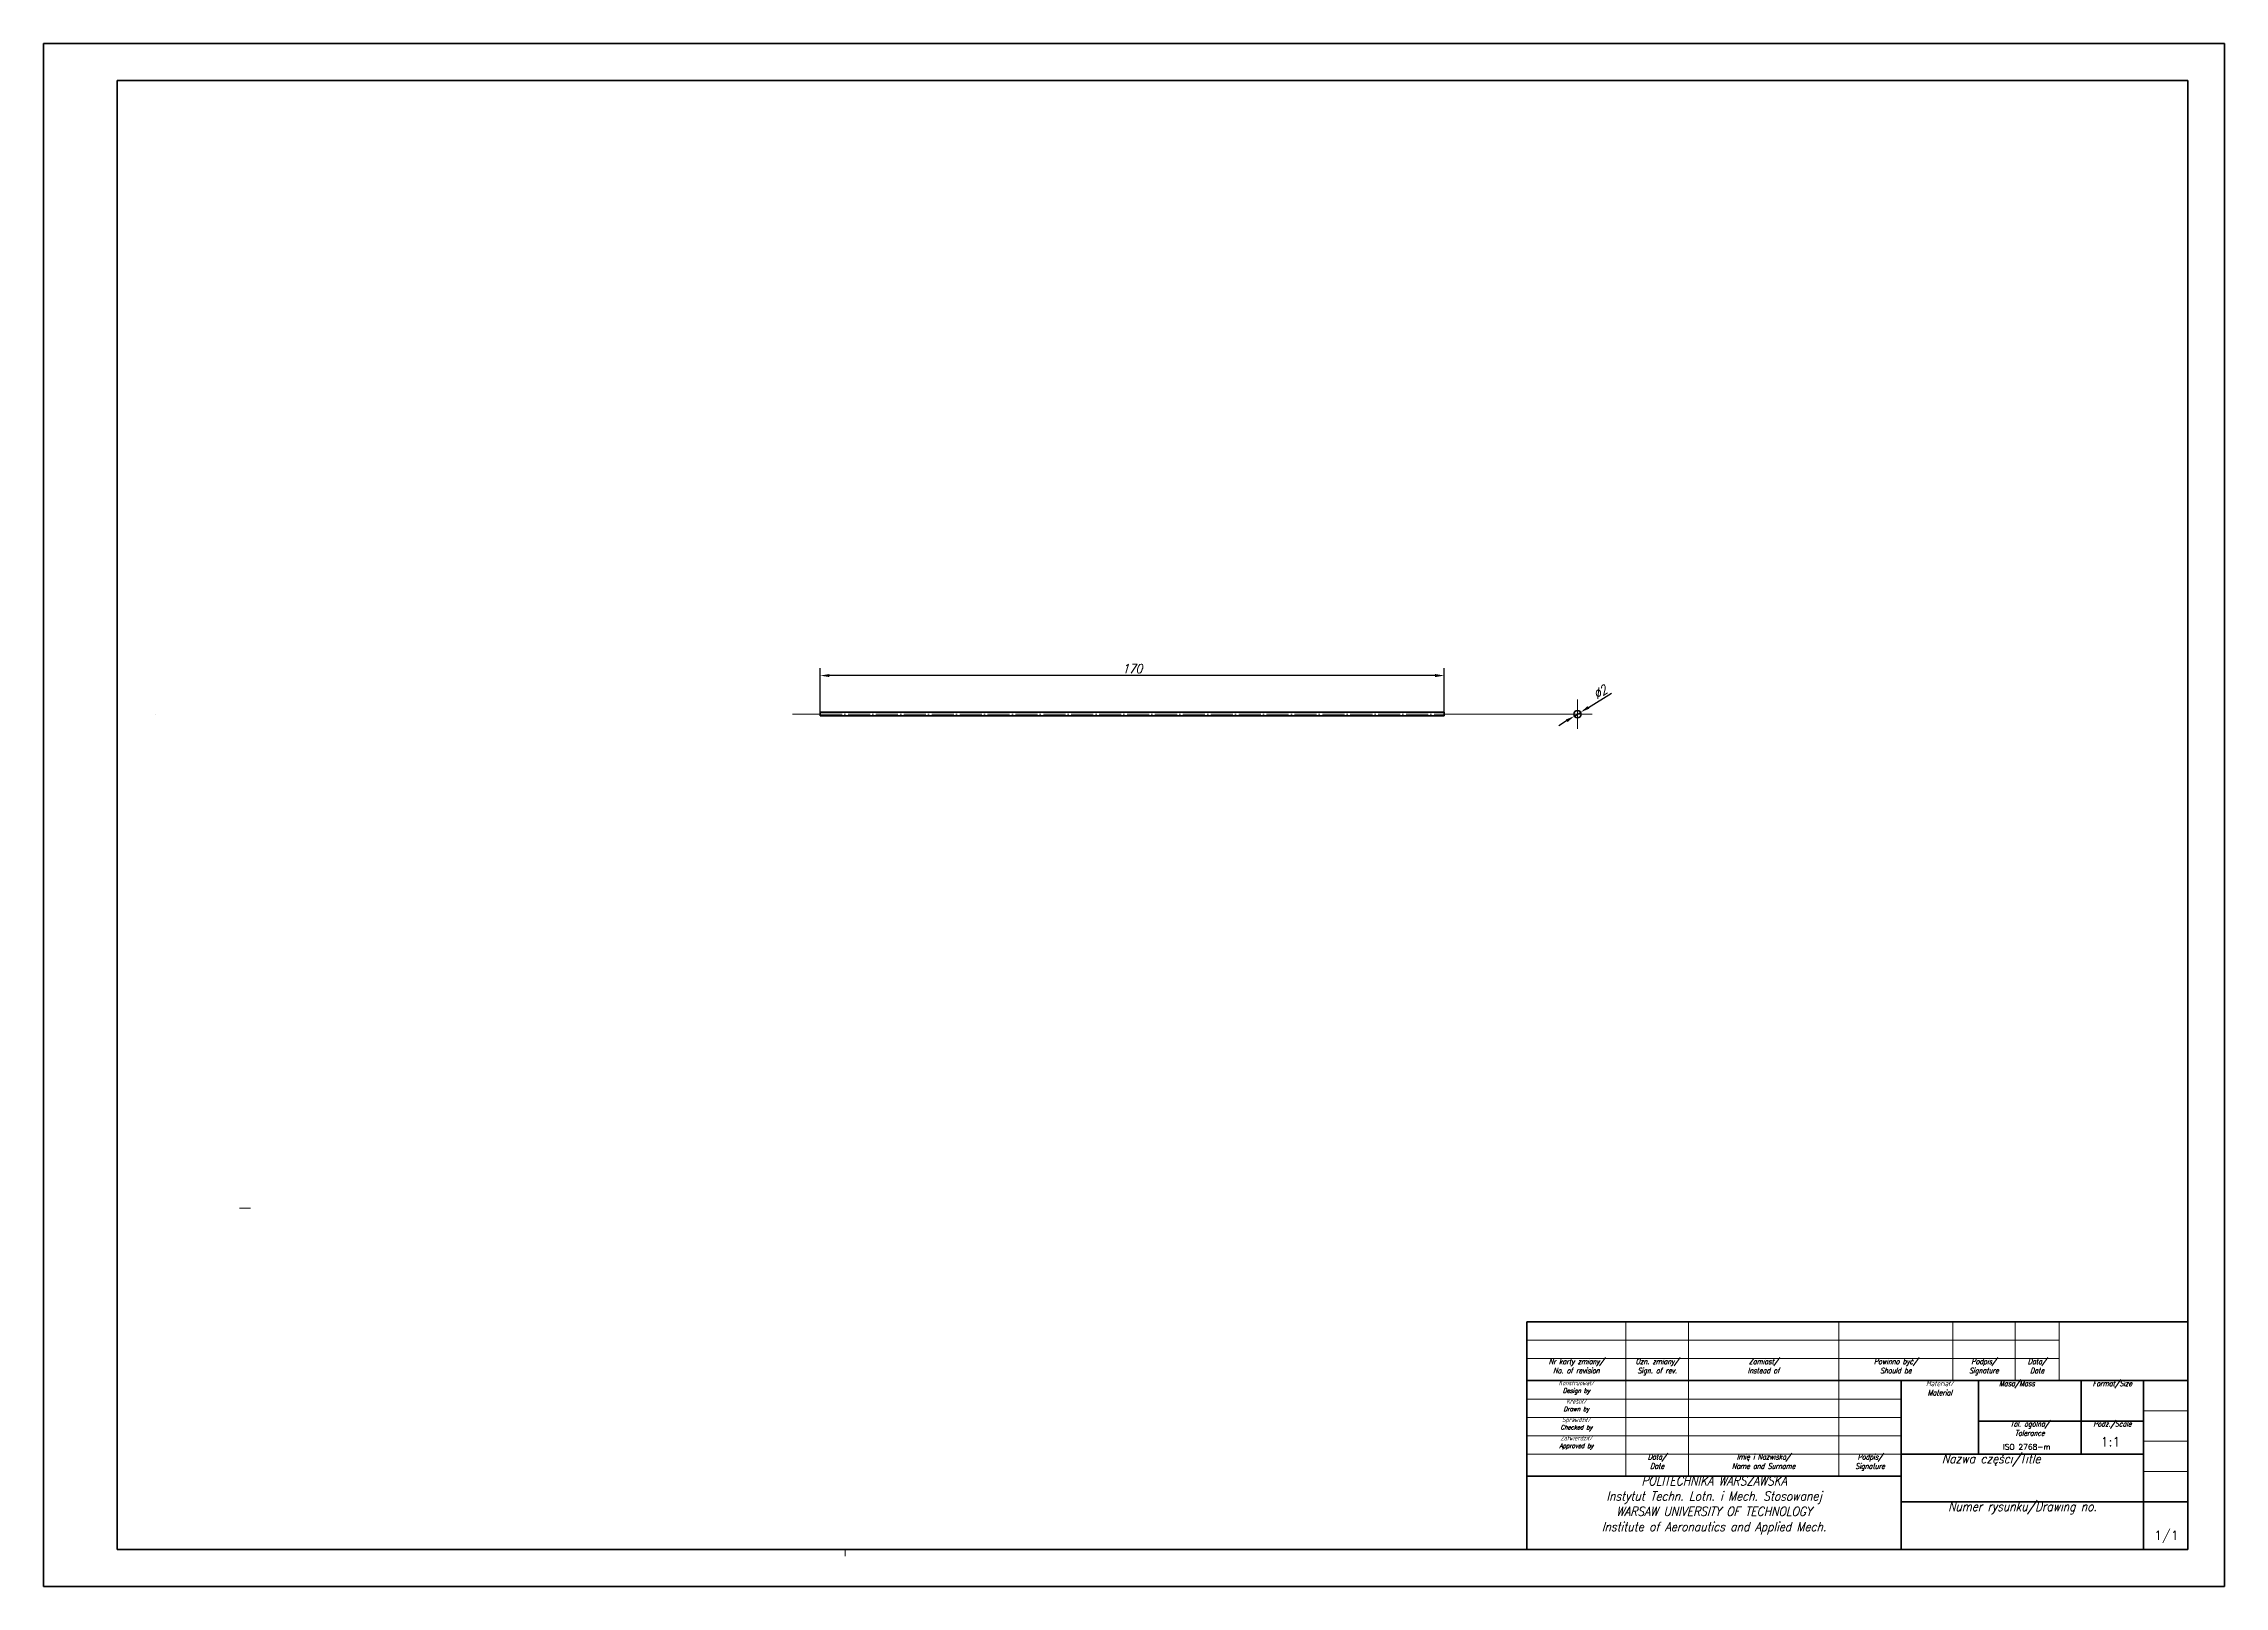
# Model space of a CAD drawing. Header units: millimetres. Extents: x 0 to 594, y 0 to 420.
import ezdxf
from ezdxf.enums import TextEntityAlignment as Align

# ---------------------------------------------------------------- set-up
doc = ezdxf.new("R2010")
doc.units = ezdxf.units.MM
doc.header["$LTSCALE"] = 0.5
doc.linetypes.add('ACAD_ISO04W050', pattern=[15, 12, -1.5, 0, -1.5])
doc.layers.get('0').update_dxf_attribs({"lineweight": 18})
for name, color, linetype, lineweight in [('1-DL. KRESKA KROPKA (CIENKA)', 1, 'ACAD_ISO04W050', 18), ('111-NAPISY', 111, 'Continuous', 18), ('3-WYMIAR', 3, 'Continuous', 18), ('4-CIENKA CIĄGŁA', 4, 'Continuous', 18), ('41-GRUBA CIĄGŁA', 41, 'Continuous', 50)]:
    doc.layers.add(name, color=color, linetype=linetype, lineweight=lineweight)
doc.styles.get("Standard").update_dxf_attribs({"font": 'simplex.shx', "width": 0.85, "oblique": 15})
doc.dimstyles.new('RYS_TECHNICZNY', dxfattribs={"dimtxt": 2.5, "dimasz": 2.5, "dimexe": 2, "dimexo": 0, "dimtad": 1, "dimtxsty": 'Standard', "dimcen": -4, "dimadec": 0, "dimazin": 0, "dimtfac": 1, "dimtmove": 0, "dimatfit": 0, "dimfxl": 1, "dimarcsym": 0})

# ---------------------------------------------------------------- blocks, each defined once
blk = doc.blocks.new('A2_2016')
at = {"layer": '41-GRUBA CIĄGŁA'}
for p, q in [((0, 420), (0, 0)), ((0, 420), (594, 420)), ((594, 420), (594, 0)), ((584, 410), (20, 410)), ((20, 410), (20, 10)), ((584, 10), (584, 410)), ((20, 10), (584, 10)), ((0, 0), (594, 0))]:
    blk.add_line(p, q, dxfattribs=at)
blk = doc.blocks.new('TAB_RYSUNKOWA_2016')
at = {"layer": '4-CIENKA CIĄGŁA'}
for p, q in [((-153, 20), (-153, 62)), ((-136, 20), (-136, 62)), ((-95, 20), (-95, 62)), ((-64, 46), (-64, 62)), ((-47, 46), (-47, 62)), ((-35, 46), (-35, 62)), ((-180, 57), (-35, 57)), ((-180, 52), (-35, 52)), ((-180, 41), (-78, 41)), ((-180, 36), (-78, 36)), ((-12, 37.75), (0, 37.75)), ((-180, 31), (-78, 31)), ((-180, 26), (-78, 26)), ((-12, 29.5), (0, 29.5)), ((-12, 21.25), (0, 21.25))]:
    blk.add_line(p, q, dxfattribs=at)
at = {"layer": '41-GRUBA CIĄGŁA'}
for p, q in [((-180, 62), (0, 62)), ((-180, 0), (-180, 62)), ((-180, 46), (0, 46)), ((-78, 0), (-78, 46)), ((-57, 26), (-57, 46)), ((-29, 26), (-29, 46)), ((-12, 26), (-12, 46)), ((-57, 35), (-12, 35)), ((-78, 26), (-12, 26)), ((-12, 26), (-12, 0)), ((-180, 20), (-78, 20)), ((-78, 13), (-12, 13)), ((-12, 13), (0, 13))]:
    blk.add_line(p, q, dxfattribs=at)
at = {"layer": '111-NAPISY', "attachment_point": 1}
for s, width, heights, insert, char_height in [('\\pxb0.33333,qc;Nr karty zmiany/\\P\\pb0.25;No. of revision', 27, [7.24], (-180, 52), 1.5), ('\\pxb0.33333,qc;Ozn. zmiany/\\P\\pb0.33333;Sign. of rev.', 17, [6], (-153, 52), 1.5), ('\\pxb0.33333,qc;Zamiast/\\PInstead of', 41, [6], (-136, 52), 1.5), ('\\pxb0.33333,qc;Powinno być/\\PShould be', 31, [6], (-95, 52), 1.5), ('\\pxb0.33333,qc;Podpis/\\PSignature', 17, [6], (-64, 52), 1.5), ('\\pxb0.33333,qc;Data/\\PDate', 12, [6], (-47, 52), 1.5), ('\\pxb0.25,qc;Konstruował/\\PDesign by', 27, [5], (-180, 46), 1.25), ('\\pxb0.332,qc;Materiał/\\PMaterial', 21, [6], (-78, 46), 1.5), ('\\pxb0.332,qc;Masa/Mass', 21, [2.51], (-57, 46), 1.5), ('\\pxb0.332,qc;Format/Size', 17, [2.51], (-29, 46), 1.5), ('\\pxb0.25,qc;Sprawdził/\\PChecked by', 27, [5], (-180, 36), 1.25), ('\\pxb0.25333,qc;{\\H0.83333x;Kreślił/\\PDrawn by}', 27, [5], (-180, 41), 1.5), ('\\pxb0.25333,qc;Zatwierdził/\\PApproved by', 27, [5], (-180, 31), 1.25), ('\\pxb0.332,qc;Tol. ogólna/\\PTolerance', 28, [5.65], (-57, 35), 1.5), ('\\pxb0.332,qc;Podz./Scale', 17, [2.51], (-29, 35), 1.5), ('\\pxb0.33333,qc;Data/\\PDate', 17, [6], (-153, 26), 1.5), ('\\pxb0.33333,qc;Imię i Nazwisko/\\PName and Surname', 41, [6], (-136, 26), 1.5), ('\\pxb0.33333,qc;Podpis/\\PSignature', 17, [6], (-95, 26), 1.5), ('\\pxb0.332,qc;Nazwa części/Title', 49, [3.53], (-78, 26), 2.5), ('\\pxb0.332,qc;POLITECHNIKA WARSZAWSKA\\PInstytut Techn. Lotn. i Mech. Stosowanej\\PWARSAW UNIVERSITY OF TECHNOLOGY\\PInstitute of Aeronautics and Applied Mech.', 102, [20], (-180, 20), 2.5), ('\\pxb0.332,qc;Numer rysunku/Drawing no.', 66, [3.53], (-78, 13), 2.5)]:
    blk.add_mtext_dynamic_manual_height_columns(s, width=width, gutter_width=7.5, heights=heights, dxfattribs=dict(at, insert=insert, char_height=char_height))
at = {"layer": '111-NAPISY'}
for tag, p, height in [('DATA', (-146.9, 42.66), 1.25), ('KONSTRUKTOR', (-134.7, 42.58), 1.25), ('DATA', (-147.12, 37.94), 1.25), ('KRESLIL', (-134.74, 37.66), 1.25), ('MAT', (-70.49, 33.85), 2.5), ('MASA', (-47.77, 38.03), 2.5), ('A', (-23.26, 38.03), 2.5), ('DATA', (-147.26, 32.91), 1.25), ('SPRAWDZIL', (-134.97, 32.53), 1.25), ('X:X', (-23.7, 28.11), 2.5), ('DATA', (-147.35, 28.11), 1.25), ('ZATWIERDZIL', (-134.78, 27.73), 1.25), ('TOLERANCJA', (-50.34, 27.22), 1.5), ('NR_RYSUNKU', (-57.61, 3.39), 2.5), ('X/X', (-9.13, 2.65), 2.5)]:
    blk.add_attdef(tag, p, '', height=height, dxfattribs=at)
blk.add_attdef('NAZWA_CZESCI', text='', height=2.5, dxfattribs=at).set_placement((-59.19, 18.76), align=Align.TOP_LEFT)
blk = doc.blocks.new('*D29')
at = {"layer": '3-WYMIAR', "color": 0, "lineweight": -2, "transparency": 16777216}
for p, q in [((416.97, 236.94), (418.67, 237.99)), ((420.79, 239.3), (427.03, 243.16)), ((414.84, 235.62), (412.71, 234.31))]:
    blk.add_line(p, q, dxfattribs=at)
at = {"layer": '3-WYMIAR', "color": 0, "transparency": 16777216}
for points in [[(420.58, 239.66), (421.01, 238.95), (418.67, 237.99)], [(414.62, 235.98), (415.06, 235.27), (416.97, 236.94)]]:
    blk.add_solid(points, dxfattribs=at)
at = {"layer": 'Defpoints', "color": 0, "transparency": 16777216}
for p in [(418.67, 237.99), (416.97, 236.94)]:
    blk.add_point(p, dxfattribs=at)
at = {"layer": '3-WYMIAR', "color": 0, "transparency": 16777216, "insert": (423.99, 243.48), "char_height": 2.5, "attachment_point": 5, "rotation": 31.71916}
blk.add_mtext('∅2', dxfattribs=at)
blk = doc.blocks.new('*D30')
at = {"layer": '3-WYMIAR', "color": 0, "lineweight": -2, "transparency": 16777216}
for p, q in [((211.52, 237.96), (211.52, 249.96)), ((381.52, 237.96), (381.52, 249.96)), ((379.02, 247.96), (214.02, 247.96))]:
    blk.add_line(p, q, dxfattribs=at)
at = {"layer": '3-WYMIAR', "color": 0, "transparency": 16777216}
for points in [[(214.02, 248.38), (214.02, 247.55), (211.52, 247.96)], [(379.02, 248.38), (379.02, 247.55), (381.52, 247.96)]]:
    blk.add_solid(points, dxfattribs=at)
at = {"layer": 'Defpoints', "color": 0, "transparency": 16777216}
for p in [(211.52, 247.96), (211.52, 237.96), (381.52, 237.96)]:
    blk.add_point(p, dxfattribs=at)
at = {"layer": '3-WYMIAR', "color": 0, "transparency": 16777216, "insert": (296.52, 249.84), "char_height": 2.5, "attachment_point": 5}
blk.add_mtext('170', dxfattribs=at)

msp = doc.modelspace()

# ---------------------------------------------------------------- linework, layer by layer
for p, q in [((0, 0), (0, 297)), ((30.518, 237.462), (30.518, 237.462)), ((30.518, 237.462), (30.518, 237.462)), ((30.518, 237.462), (30.518, 237.462)), ((30.518, 237.462), (30.518, 237.462)), ((211.518, 237.462), (204.018, 237.462)), ((384.518, 237.462), (417.817, 237.462)), ((0, 0), (0, 186)), ((56.343, 103), (53.343, 103)), ((218.343, 10), (218.343, 8.243))]:
    msp.add_line(p, q)
at = {"layer": '1-DL. KRESKA KROPKA (CIENKA)'}
for p, q in [((417.817, 237.462), (417.817, 241.462)), ((211.518, 237.462), (208.518, 237.462)), ((211.518, 237.462), (381.518, 237.462)), ((381.518, 237.462), (384.518, 237.462)), ((417.817, 237.462), (413.817, 237.462)), ((417.817, 237.462), (417.817, 233.462)), ((417.817, 237.462), (421.817, 237.462))]:
    msp.add_line(p, q, dxfattribs=at)
at = {"layer": '3-WYMIAR'}
msp.add_line((381.518, 237.962), (381.518, 247.962), dxfattribs=at)
at = {"layer": '41-GRUBA CIĄGŁA'}
for p, q in [((211.518, 237.462), (211.518, 237.962)), ((211.518, 237.962), (381.518, 237.962)), ((381.518, 237.962), (381.518, 237.462)), ((211.518, 237.462), (211.518, 236.962)), ((211.518, 236.962), (381.518, 236.962)), ((381.518, 236.962), (381.518, 237.462))]:
    msp.add_line(p, q, dxfattribs=at)
msp.add_circle((417.817, 237.462), 1, dxfattribs=at)

# ---------------------------------------------------------------- block references
msp.add_blockref('TAB_RYSUNKOWA_2016', (584, 10)).add_auto_attribs({'X:X': '1:1', 'TOLERANCJA': 'ISO 2768-m', 'X/X': '1/1'})
msp.add_blockref('A2_2016', (0, 0), dxfattribs=at)

# ---------------------------------------------------------------- dimensions: what is measured, and where the dimension line sits
at = {"layer": '3-WYMIAR'}
dim = msp.add_linear_dim(base=(211.518, 247.962), p1=(381.518, 237.962), p2=(211.518, 237.962), dimstyle='RYS_TECHNICZNY', dxfattribs=at)
dim.commit()
dim.dimension.update_dxf_attribs({"geometry": '*D30', "text_midpoint": (296.518, 249.837)})
dim = msp.add_diameter_dim_2p(p1=(416.966, 236.936), p2=(418.668, 237.988), dimstyle='RYS_TECHNICZNY', dxfattribs=at)
dim.commit()
dim.dimension.update_dxf_attribs({"geometry": '*D29', "text_midpoint": (424.974, 241.886), "dimtype": 163})

doc.saveas('drawing.dxf')
